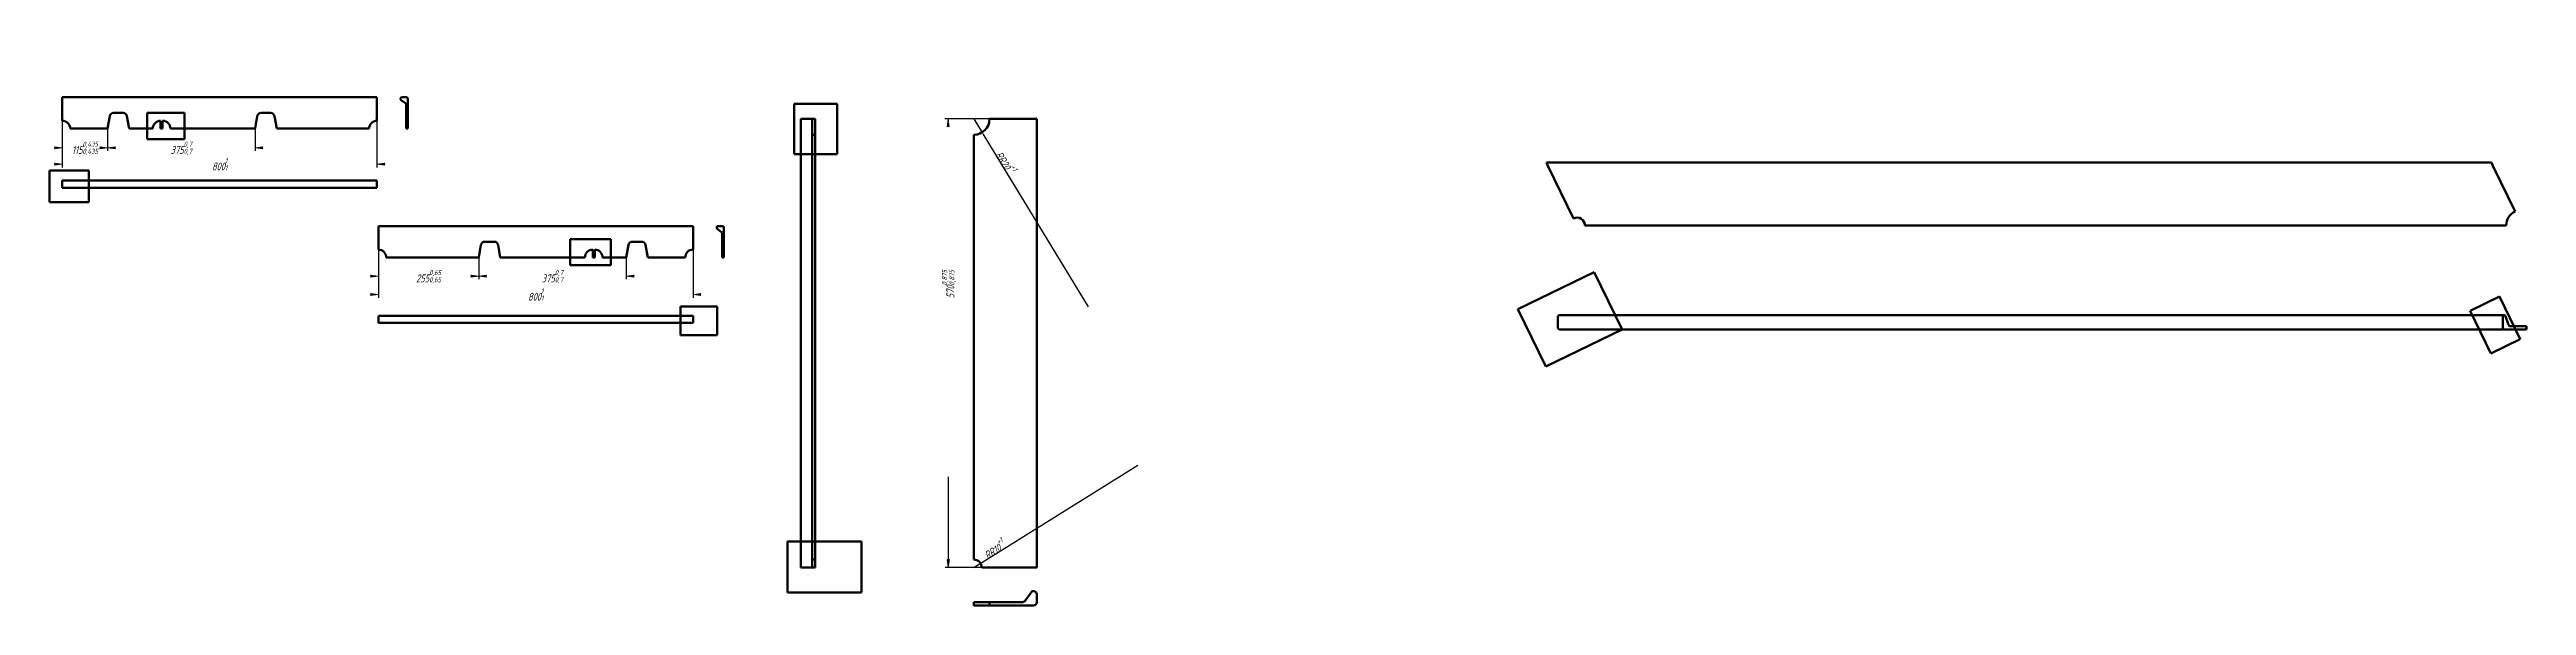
# Model space of a CAD drawing. Header units: millimetres. Extents: x 0 to 3780, y -368 to 405.
# Drawn here: x 416 to 1991, y -368 to -14 of the extents above; entities that cross this region are included whole.
import ezdxf

# ---------------------------------------------------------------- set-up
doc = ezdxf.new("R2010")
doc.units = ezdxf.units.MM
doc.linetypes.add('K5LT_BASIC', pattern=[0])
doc.linetypes.add('K5LT_THIN', pattern=[0])
doc.layers.add('Системный слой', color=7, linetype='Continuous')
doc.layers.add('Системный слой (1)', color=7, linetype='Continuous', true_color=0x909090)
doc.styles.add('KDIMTEXTSTYLE', font='GOST_AU.SHX', dxfattribs={"width": 0.96, "oblique": 15, "height": 5})
doc.dimstyles.new('KDIMSTYLE (0.25)', dxfattribs={"dimtxt": 5, "dimasz": 1, "dimexe": 2, "dimexo": 0, "dimgap": 1, "dimtad": 1, "dimlfac": 4, "dimtxsty": 'KDIMTEXTSTYLE', "dimsah": 1, "dimcen": 0, "dimdle": 1, "dimadec": 0, "dimazin": 0, "dimtfac": 0.667, "dimtmove": 0, "dimatfit": 3, "dimfxl": 1, "dimtvp": 1, "dimtolj": 1, "dimtzin": 0, "dimarcsym": 0})
doc.dimstyles.new('KDIMSTYLE (0.50)', dxfattribs={"dimtxt": 5, "dimasz": 1, "dimexe": 2, "dimexo": 0, "dimgap": 1, "dimtad": 1, "dimlfac": 2, "dimtxsty": 'KDIMTEXTSTYLE', "dimsah": 1, "dimcen": 0, "dimdle": 1, "dimadec": 0, "dimazin": 0, "dimtfac": 0.667, "dimtmove": 0, "dimatfit": 3, "dimfxl": 1, "dimtvp": 1, "dimtolj": 1, "dimtzin": 0, "dimarcsym": 0})

msp = doc.modelspace()

# ---------------------------------------------------------------- blocks, each defined once
blk = doc.blocks.new('U3')
at = {"layer": 'Системный слой (1)', "color": 5, "linetype": 'K5LT_BASIC', "lineweight": 60, "true_color": 0x0000ff}
for p, q in [((478.4178315940748, -54.75122366398495), (502.1678315940748, -54.75122366398495)), ((478.4178315940748, -71.50122366398494), (478.4178315940748, -54.75122366398495)), ((502.1678315940748, -54.75122366398495), (502.1678315940748, -71.50122366398494)), ((502.1678315940748, -71.50122366398494), (478.4178315940748, -71.50122366398494))]:
    blk.add_line(p, q, dxfattribs=at)
blk = doc.blocks.new('KDIMARROW_01')
at = {"layer": 'Системный слой'}
blk.add_hatch(color=0, dxfattribs=at).paths.add_polyline_path([(-5, -0.6582624912261956), (0, 0), (-5, 0.658262491226197), (-4.5, 5.51091059616309e-16)])
at = {"layer": 'Системный слой', "color": 0, "linetype": 'K5LT_THIN', "lineweight": 18}
for p, q in [((-4.5, 5.51091059616309e-16), (-5, 0.658262491226197)), ((-5, 0.658262491226197), (0, 0)), ((0, 0), (-5, -0.6582624912261956)), ((-5, -0.6582624912261956), (-4.5, 5.51091059616309e-16))]:
    blk.add_line(p, q, dxfattribs=at)
at = {"layer": 'Системный слой (1)', "color": 0, "linetype": 'K5LT_THIN', "lineweight": 18}
blk.add_line((0, 0), (-1, 0), dxfattribs=at)
blk = doc.blocks.new('U4')
at = {"layer": 'Системный слой (1)', "color": 5, "linetype": 'K5LT_BASIC', "lineweight": 60, "true_color": 0x0000ff}
for p, q in [((416.40206859876, -91.4273675021742), (441.3914695778082, -91.4273675021742)), ((416.40206859876, -111.4273675021742), (416.40206859876, -91.4273675021742)), ((441.3914695778082, -91.4273675021742), (441.3914695778082, -111.4273675021742)), ((441.3914695778082, -111.4273675021742), (416.40206859876, -111.4273675021742))]:
    blk.add_line(p, q, dxfattribs=at)
blk = doc.blocks.new('U5')
at = {"layer": 'Системный слой (1)', "color": 5, "linetype": 'K5LT_BASIC', "lineweight": 60, "true_color": 0x0000ff}
for p, q in [((747.2041459107602, -134.9985422920777), (773.2041459107602, -134.9985422920777)), ((747.2041459107602, -151.4985422920777), (747.2041459107602, -134.9985422920777)), ((773.2041459107602, -134.9985422920777), (773.2041459107602, -151.4985422920777)), ((773.2041459107602, -151.4985422920777), (747.2041459107602, -151.4985422920777))]:
    blk.add_line(p, q, dxfattribs=at)
blk = doc.blocks.new('U6')
at = {"layer": 'Системный слой (1)', "color": 5, "linetype": 'K5LT_BASIC', "lineweight": 60, "true_color": 0x0000ff}
for p, q in [((817.3476513299853, -177.8279354950771), (840.8073185503368, -177.8279354950771)), ((817.3476513299853, -196.0779354950771), (817.3476513299853, -177.8279354950771)), ((840.8073185503368, -177.8279354950771), (840.8073185503368, -196.0779354950771)), ((840.8073185503368, -196.0779354950771), (817.3476513299853, -196.0779354950771))]:
    blk.add_line(p, q, dxfattribs=at)
blk = doc.blocks.new('U7')
at = {"layer": 'Системный слой (1)', "color": 5, "linetype": 'K5LT_BASIC', "lineweight": 60, "true_color": 0x0000ff}
for p, q in [((889.6018052635808, -48.98865873113249), (917.1018052635808, -48.98865873113249)), ((889.6018052635808, -80.98865873113249), (889.6018052635808, -48.98865873113249)), ((917.1018052635808, -48.98865873113249), (917.1018052635808, -80.98865873113249)), ((917.1018052635808, -80.98865873113249), (889.6018052635808, -80.98865873113249))]:
    blk.add_line(p, q, dxfattribs=at)
blk = doc.blocks.new('U8')
at = {"layer": 'Системный слой (1)', "color": 5, "linetype": 'K5LT_BASIC', "lineweight": 60, "true_color": 0x0000ff}
for p, q in [((885.411436718595, -327.0230272609858), (932.411436718595, -327.0230272609858)), ((885.411436718595, -359.3983113660662), (885.411436718595, -327.0230272609858)), ((932.411436718595, -327.0230272609858), (932.411436718595, -359.3983113660662)), ((932.411436718595, -359.3983113660662), (885.411436718595, -359.3983113660662))]:
    blk.add_line(p, q, dxfattribs=at)
blk = doc.blocks.new('U9')
at = {"layer": 'Системный слой (1)', "color": 5, "linetype": 'K5LT_BASIC', "lineweight": 60, "true_color": 0x0000ff}
for p, q in [((1954.803956696962, -180.5769071259933), (1973.476850466892, -171.4883305123094)), ((1973.476850466892, -171.4883305123094), (1986.60603877636, -198.4628446753953)), ((1967.93314500643, -207.5514212890793), (1954.803956696962, -180.5769071259933)), ((1986.60603877636, -198.4628446753953), (1967.93314500643, -207.5514212890793))]:
    blk.add_line(p, q, dxfattribs=at)
blk = doc.blocks.new('U10')
at = {"layer": 'Системный слой (1)', "color": 5, "linetype": 'K5LT_BASIC', "lineweight": 60, "true_color": 0x0000ff}
for p, q in [((1349.649558431563, -179.4820737210238), (1398.165229314494, -155.86825160986)), ((1398.165229314494, -155.86825160986), (1415.903806928195, -192.3129656161864)), ((1367.388136045264, -215.9267877273502), (1349.649558431563, -179.4820737210238)), ((1415.903806928195, -192.3129656161864), (1367.388136045264, -215.9267877273502))]:
    blk.add_line(p, q, dxfattribs=at)

# ---------------------------------------------------------------- dimensions: what is measured, and where the dimension line sits
at = {"layer": 'Системный слой (1)', "color": 7}
for base, p1, p2, location, override in [((424.5164695778082, -87.35683827301827), (624.5164695778096, -59.75122366398433), (424.5164695778082, -59.75122366398492), (524.516469577809, -87.35683827301798), {"dimexo": 0, "dimpost": '\\H5.0;\\W0.965;\\Q15;<>\\H0.65x;\\S1^1;\\H1.5x;', "dimblk1": 'KDIMARROW_01', "dimblk2": 'KDIMARROW_01', "dimse1": 0, "dimse2": 0, "dimclrt": 7, "dimtolj": 1}), ((424.5164695778082, -76.87317970593581), (453.2664695778082, -64.75122366398496), (424.5164695778082, -64.75122366398492), (438.8914695778082, -76.87317970593584), {"dimexo": 0, "dimpost": '\\H5.0;\\W0.965;\\Q15;<>\\H0.65x;\\S0,435^0,435;\\H1.5x;', "dimblk1": 'KDIMARROW_01', "dimblk2": 'KDIMARROW_01', "dimse1": 0, "dimse2": 0, "dimclrt": 7, "dimtolj": 1}), ((453.2664695778082, -76.87317970593588), (547.0164695778082, -64.75122366398493), (453.2664695778082, -64.75122366398496), (500.1414695778082, -76.87317970593588), {"dimexo": 0, "dimpost": '\\H5.0;\\W0.965;\\Q15;<>\\H0.65x;\\S0,7^0,7;\\H1.5x;', "dimblk1": 'KDIMARROW_01', "dimblk2": 'KDIMARROW_01', "dimse1": 0, "dimse2": 0, "dimclrt": 7, "dimtolj": 1}), ((625.3971306148313, -170.1565958951275), (825.3971306148314, -141.6145104732951), (625.3971306148314, -141.6145104732945), (725.3971306148313, -170.1565958951278), {"dimexo": 0, "dimpost": '\\H5.0;\\W0.965;\\Q15;<>\\H0.65x;\\S1^1;\\H1.5x;', "dimblk1": 'KDIMARROW_01', "dimblk2": 'KDIMARROW_01', "dimse1": 0, "dimse2": 0, "dimclrt": 7, "dimtolj": 1}), ((625.3971306148313, -158.479159207522), (689.1471306148314, -146.6145104732951), (625.3971306148314, -146.6145104732945), (657.2721306148313, -158.4791592075224), {"dimexo": 0, "dimpost": '\\H5.0;\\W0.965;\\Q15;<>\\H0.65x;\\S0,65^0,65;\\H1.5x;', "dimblk1": 'KDIMARROW_01', "dimblk2": 'KDIMARROW_01', "dimse1": 0, "dimse2": 0, "dimclrt": 7, "dimtolj": 1}), ((689.1471306148314, -158.4791592075227), (782.8971306148314, -146.6145104732951), (689.1471306148314, -146.6145104732951), (736.0221306148314, -158.4791592075227), {"dimexo": 0, "dimpost": '\\H5.0;\\W0.965;\\Q15;<>\\H0.65x;\\S0,7^0,7;\\H1.5x;', "dimblk1": 'KDIMARROW_01', "dimblk2": 'KDIMARROW_01', "dimse1": 0, "dimse2": 0, "dimclrt": 7, "dimtolj": 1})]:
    msp.add_linear_dim(base=base, p1=p1, p2=p2, location=location, dimstyle='KDIMSTYLE (0.25)', override=override, dxfattribs=at).render()
msp.add_linear_dim(base=(987.5243708632876, -58.58878177203428), p1=(1013.992044097493, -343.5779354950557), p2=(1013.874733037163, -58.57793549509847), angle=90.02358395883338, location=(987.5675907239585, -163.5887728770036), dimstyle='KDIMSTYLE (0.50)', override={"dimexo": 0, "dimpost": '\\H5.0;\\W0.965;\\Q15;<>\\H0.65x;\\S0,875^0,875;\\H1.5x;', "dimblk1": 'KDIMARROW_01', "dimblk2": 'KDIMARROW_01', "dimse1": 0, "dimse2": 0, "dimclrt": 7, "dimtolj": 1}, dxfattribs=at).render()
for center, radius, location in [((1003.874733037163, -58.57793549509847), 9.999999999999677, (1021.572357108773, -87.66173916667628)), ((1003.874733037163, -343.5779354950557), 4.999999999999803, (1018.545672349479, -334.4433740287004))]:
    msp.add_radius_dim(center=center, radius=radius, location=location, dimstyle='KDIMSTYLE (0.50)', override={"dimpost": '\\H5.0;\\W0.965;\\Q15;R<>\\H0.65x;\\S+1^;\\H1.5x;', "dimblk2": 'KDIMARROW_01', "dimclrt": 7, "dimtolj": 1}, dxfattribs=at).render()

# ---------------------------------------------------------------- linework, layer by layer
at = {"layer": 'Системный слой (1)', "color": 5, "linetype": 'K5LT_BASIC', "lineweight": 60, "true_color": 0x0000ff}
for p, q in [((424.5164695778082, -45.75122366398716), (424.5164695778082, -44.75122366396623)), ((424.5164695778082, -44.75122366396623), (624.516469577808, -44.75122366396561)), ((424.5164695778082, -45.75122366398716), (424.5164695778082, -59.75122366398492)), ((624.516469577808, -44.75122366396561), (624.516469577808, -45.75122366398716)), ((624.5164695778082, -59.75122366398433), (624.516469577808, -45.75122366398716)), ((642.678535796076, -48.5686831209739), (639.9266575133133, -46.55876420695867)), ((640.5164695778082, -44.7512236639662), (643.0887237315812, -44.75122366396623)), ((644.0887237315812, -45.75122366398716), (644.0887237315812, -59.75122366398492)), ((453.2664695778082, -64.75122366398496), (454.6801952840738, -56.81289861222223)), ((457.1414695778081, -54.75122366398496), (463.1414695778081, -54.75122366398495)), ((465.6027438715424, -56.81289861222223), (467.0164695778082, -64.75122366398496)), ((487.0164695778349, -59.75122366400616), (487.0164695778349, -64.75122366400616)), ((488.2664695778082, -64.75122366398433), (488.2664695778082, -59.75122366398433)), ((547.0164695778082, -64.75122366398493), (548.4301952840739, -56.81289861222222)), ((550.8914695778082, -54.75122366398494), (556.8914695778082, -54.75122366398494)), ((559.3527438715424, -56.81289861222222), (560.7664695778082, -64.75122366398493)), ((643.0887237315817, -59.75122366398492), (643.0887237315812, -49.37622366396621)), ((644.0887237315812, -59.75122366398492), (643.0887237315817, -59.75122366398492)), ((643.0887237315816, -64.75122366398492), (643.0887237315817, -59.75122366398492)), ((644.0887237315812, -59.75122366398492), (644.0887237315814, -64.75122366398492)), ((893.8747330371626, -343.5779354950557), (893.8747330371626, -58.57793549509847)), ((893.8747330371626, -58.57793549509847), (894.6951089081731, -58.57793549509847)), ((894.6951089081731, -58.57793549509847), (900.1988654736983, -58.57793549509847)), ((900.1988654736983, -58.57793549509847), (901.0192413447089, -58.57793549509847)), ((901.0192413447089, -58.57793549509847), (901.0192413447089, -68.57793549509847)), ((903.0192413447089, -58.57793549509847), (901.0192413447089, -58.57793549509847)), ((903.0192413447087, -68.57793549509847), (903.0192413447089, -58.57793549509847)), ((1013.874733037163, -58.57793549509847), (1041.874733037163, -58.57793549509847)), ((1041.874733037163, -58.57793549509847), (1043.874733037162, -58.57793549509847)), ((1043.874733037162, -343.5779354950557), (1043.874733037162, -58.57793549509847)), ((429.5164695778082, -64.75122366398492), (453.2664695778082, -64.75122366398496)), ((467.0164695778082, -64.75122366398496), (482.0164695778349, -64.75122366400758)), ((487.0164695778349, -64.75122366400616), (488.2664695778082, -64.75122366398433)), ((493.2664695778082, -64.75122366398433), (547.0164695778082, -64.75122366398493)), ((560.7664695778082, -64.75122366398493), (619.5164695778082, -64.75122366398575)), ((644.0887237315814, -64.75122366398492), (643.0887237315816, -64.75122366398492)), ((901.0192413447089, -338.5779354950557), (901.0192413447089, -68.57793549509847)), ((901.0192413447089, -68.57793549509847), (903.0192413447087, -68.57793549509847)), ((903.0192413447089, -338.5779354950557), (903.0192413447087, -68.57793549509847)), ((1003.874733037163, -338.5779354950557), (1003.874733037163, -68.57793549509847)), ((1368.769542998656, -88.2816204327313), (1367.796091671222, -86.2816204327313)), ((1367.796091671222, -86.2816204327313), (1968.362978698583, -86.28162043275591)), ((1368.769542998656, -88.2816204327313), (1385.07692016833, -121.7858680722426)), ((1969.336430026016, -88.28162043275597), (1968.362978698583, -86.28162043275591)), ((1969.336430026016, -88.28162043275597), (1983.4556091441, -117.2901157117276)), ((424.5164695778082, -97.75122366400774), (424.5164695778082, -98.75122366400774)), ((424.5164695778082, -97.75122366400774), (624.516469577808, -97.75122366400774)), ((424.5164695778082, -98.75122366400774), (424.5164695778082, -101.3234778177808)), ((424.5164695778082, -102.3234778177808), (424.5164695778082, -101.3234778177808)), ((424.5164695778082, -102.3234778177808), (624.516469577808, -102.3234778177808)), ((624.516469577808, -98.75122366400774), (624.516469577808, -97.75122366400774)), ((624.5164695778082, -101.3234778177808), (624.516469577808, -98.75122366400774)), ((624.5164695778082, -101.3234778177808), (624.516469577808, -102.3234778177808)), ((625.3971306148314, -126.6145104732758), (625.3971306148314, -127.6145104732973)), ((825.3971306148314, -126.6145104732764), (625.3971306148314, -126.6145104732758)), ((625.3971306148314, -141.6145104732945), (625.3971306148314, -127.6145104732973)), ((689.1471306148314, -146.6145104732951), (690.5608563210972, -138.6761854215324)), ((693.0221306148314, -136.6145104732951), (699.0221306148314, -136.6145104732951)), ((701.4834049085657, -138.6761854215324), (702.8971306148314, -146.6145104732951)), ((761.6471306148314, -141.6145104732945), (761.6471306148314, -146.6145104732945)), ((762.8971306148048, -146.6145104733164), (762.8971306148048, -141.6145104733163)), ((782.8971306148314, -146.6145104732951), (784.3108563210972, -138.6761854215324)), ((786.7721306148314, -136.6145104732951), (792.7721306148314, -136.6145104732951)), ((795.2334049085657, -138.6761854215324), (796.6471306148314, -146.6145104732951)), ((825.3971306148314, -127.6145104732973), (825.3971306148314, -126.6145104732764)), ((825.3971306148314, -127.6145104732973), (825.3971306148314, -141.6145104732951)), ((840.8073185503367, -128.4220510162683), (843.5591968330993, -130.4319699302835)), ((843.9693847686046, -126.6145104732758), (841.3971306148316, -126.6145104732758)), ((843.9693847686046, -131.2395104732758), (843.9693847686051, -141.6145104732945)), ((844.9693847686046, -141.6145104732945), (843.9693847686051, -141.6145104732945)), ((843.969384768605, -146.6145104732959), (843.9693847686051, -141.6145104732945)), ((844.9693847686046, -141.6145104732945), (844.9693847686046, -127.6145104732973)), ((844.9693847686046, -141.6145104732945), (844.9693847686048, -146.6145104732959)), ((1392.265118219907, -126.2816204327571), (1977.832005247256, -126.2816204327567)), ((689.1471306148314, -146.6145104732951), (630.3971306148314, -146.6145104732959)), ((756.6471306148314, -146.6145104732945), (702.8971306148314, -146.6145104732951)), ((762.8971306148048, -146.6145104733164), (761.6471306148314, -146.6145104732945)), ((782.8971306148314, -146.6145104732951), (767.8971306148048, -146.6145104733178)), ((820.3971306148314, -146.6145104732951), (796.6471306148314, -146.6145104732951)), ((844.9693847686048, -146.6145104732959), (843.969384768605, -146.6145104732959)), ((625.3971306148314, -184.6145104733178), (625.3971306148314, -183.6145104733178)), ((825.3971306148314, -183.6145104733178), (625.3971306148314, -183.6145104733178)), ((625.3971306148314, -187.1867646270908), (625.3971306148314, -184.6145104733178)), ((625.3971306148314, -187.1867646270908), (625.3971306148314, -188.1867646270908)), ((825.3971306148314, -188.1867646270908), (625.3971306148314, -188.1867646270908)), ((825.3971306148314, -183.6145104733178), (825.3971306148314, -184.6145104733178)), ((825.3971306148314, -184.6145104733178), (825.3971306148314, -187.1867646270908)), ((825.3971306148314, -188.1867646270908), (825.3971306148314, -187.1867646270908)), ((1375.012806895651, -185.1684573086404), (1375.012806895651, -190.3129656161866)), ((1375.986258525581, -183.1684573086404), (1976.553145552941, -183.1684573086402)), ((1975.579693923012, -185.1684573086401), (1975.579693923012, -190.3129656161861)), ((1979.295804898861, -189.4925897451756), (1977.339246663978, -183.9888331796506)), ((1375.986258223085, -192.3129656161865), (1976.553145250446, -192.3129656161861)), ((1976.553145250446, -192.3129656161861), (1990.672324368531, -192.3129656161861)), ((1990.672324368531, -190.3129656161863), (1980.081906312393, -190.3129656161861)), ((1990.672324368531, -190.3129656161863), (1990.672324368531, -192.3129656161861)), ((893.8747330371626, -343.5779354950557), (894.6951089081731, -343.5779354950557)), ((894.6951089081731, -343.5779354950557), (900.1988654736983, -343.5779354950557)), ((900.1988654736983, -343.5779354950557), (901.0192413447089, -343.5779354950557)), ((903.0192413447089, -338.5779354950557), (901.0192413447089, -338.5779354950557)), ((901.0192413447089, -338.5779354950557), (901.0192413447089, -343.5779354950557)), ((903.0192413447089, -343.5779354950557), (901.0192413447089, -343.5779354950557)), ((903.0192413447089, -343.5779354950557), (903.0192413447089, -338.5779354950557)), ((1008.874733037163, -343.5779354950557), (1041.874733037163, -343.5779354950557)), ((1041.874733037163, -343.5779354950557), (1043.874733037162, -343.5779354950557)), ((1040.259651951178, -359.3983113660662), (1036.239814123147, -364.9020679315914)), ((1043.874733037162, -365.722443802602), (1043.874733037163, -360.5779354950557)), ((1003.874733037163, -365.722443802602), (1003.874733037163, -367.7224438026018)), ((1013.874733037163, -365.722443802602), (1003.874733037163, -365.722443802602)), ((1003.874733037163, -367.7224438026018), (1013.874733037163, -367.722443802602)), ((1034.624733037163, -365.722443802602), (1013.874733037163, -365.722443802602)), ((1013.874733037163, -367.722443802602), (1013.874733037163, -365.722443802602)), ((1013.874733037163, -367.722443802602), (1041.874733037163, -367.7224438026019))]:
    msp.add_line(p, q, dxfattribs=at)
for centre, radius, start, end in [((640.5164695778082, -45.75122366396621), 1.000000000000001, 90.00000000000112, 233.8563271377361), ((643.0887237315812, -45.75122366396621), 1.000000000000001, 0, 90), ((424.5164695778082, -64.75122366398492), 5.000000000000002, 0, 90), ((457.1414695778081, -57.25122366398495), 2.499999999999994, 90, 169.9021361604662), ((463.1414695778081, -57.25122366398495), 2.499999999999994, 10.09786383953388, 90), ((487.0164695778349, -64.75122366400616), 5.000000000000044, 89.99999999998381, 180), ((488.2664695778082, -64.75122366398433), 5.000000000000002, 0, 90), ((550.8914695778082, -57.25122366398494), 2.499999999999994, 90, 169.9021361604662), ((556.8914695778082, -57.25122366398494), 2.499999999999994, 10.09786383953383, 90), ((624.5164695778083, -64.75122366398433), 5.000000000000002, 89.99999999998381, 180), ((642.0887237315812, -49.37622366396621), 1.000000000000001, 0, 53.85632713773241), ((1003.874733037163, -58.57793549509847), 10.00000000000001, 270, 0), ((1387.265118219907, -126.2816204327571), 4.999999999999893, 0, 115.9533757023642), ((1987.832005247255, -126.2816204327565), 10.00000000000008, 115.953375702364, 180.0000000000021), ((625.3971306148314, -146.6145104732945), 5.000000000000002, 0, 90), ((693.0221306148314, -139.1145104732951), 2.499999999999995, 89.99999999999994, 169.9021361604661), ((699.0221306148314, -139.1145104732951), 2.499999999999994, 10.09786383953378, 90), ((761.6471306148314, -146.6145104732945), 5.000000000000002, 90, 180), ((762.8971306148048, -146.6145104733164), 5.000000000000016, 0, 90), ((786.7721306148314, -139.1145104732951), 2.499999999999994, 90, 169.9021361604661), ((792.7721306148314, -139.1145104732951), 2.499999999999994, 10.09786383953378, 90), ((825.3971306148314, -146.6145104732951), 5.000000000000002, 90.00000000000001, 180), ((841.3971306148316, -127.6145104732758), 1.000000000000001, 90, 233.8563271377351), ((842.9693847686046, -131.2395104732758), 0.9999999999999873, 0, 53.85632713773172), ((843.9693847686046, -127.6145104732758), 0.9999999999999769, 0, 90), ((1003.874733037163, -343.5779354950557), 5.000000000000004, 0, 90), ((1041.874733037163, -360.5779354950557), 2.000000000000002, 0, 143.8563271377309), ((1034.624733037163, -363.722443802602), 2.000000000000003, 269.9999999999993, 323.8563271377329), ((1041.874733037163, -365.722443802602), 2.000000000000002, 270, 0)]:
    msp.add_arc(centre, radius, start, end, dxfattribs=at)
for centre, major_axis, start_param, end_param in [((1375.986258223086, -185.1684573086403), (1.224646799147339e-16, 1.999999999999977), 0.04026968587541901, 1.570796326794911), ((1976.553145250446, -185.1684573086401), (1.224646799147339e-16, 1.999999999999977), 0.04026968587551938, 1.570796326794882), ((1976.553145250446, -185.1684573086401), (1.224646799147339e-16, 1.999999999999977), 5.343215075594899, 6.323454993055106), ((1375.986258223086, -190.3129656161865), (1.224646799147369e-16, 2.000000000000027), 1.570796326794882, 3.141592653589742), ((1976.553145250446, -190.3129656161863), (1.224646799147369e-16, 2.000000000000027), 1.570796326794882, 3.141592653589831), ((1980.081906312393, -188.3129656161861), (1.224646799147369e-16, 2.000000000000027), 2.201622422005106, 3.141592653589799)]:
    msp.add_ellipse(centre, major_axis=major_axis, ratio=0.4867256637168707, start_param=start_param, end_param=end_param, dxfattribs=at)

# ---------------------------------------------------------------- block references
at = {"layer": 'Системный слой (1)'}
for name in ['U3', 'U7', 'U4', 'U5', 'U10', 'U9', 'U6', 'U8']:
    msp.add_blockref(name, (0, 0), dxfattribs=at)

msp.set_redraw_order([(e.dxf.handle, doc.entitydb.next_handle()) for e in msp.query("TEXT MTEXT ATTDEF DIMENSION ARC_DIMENSION")])  # texts and dimensions are drawn at this point

doc.saveas('drawing.dxf')
